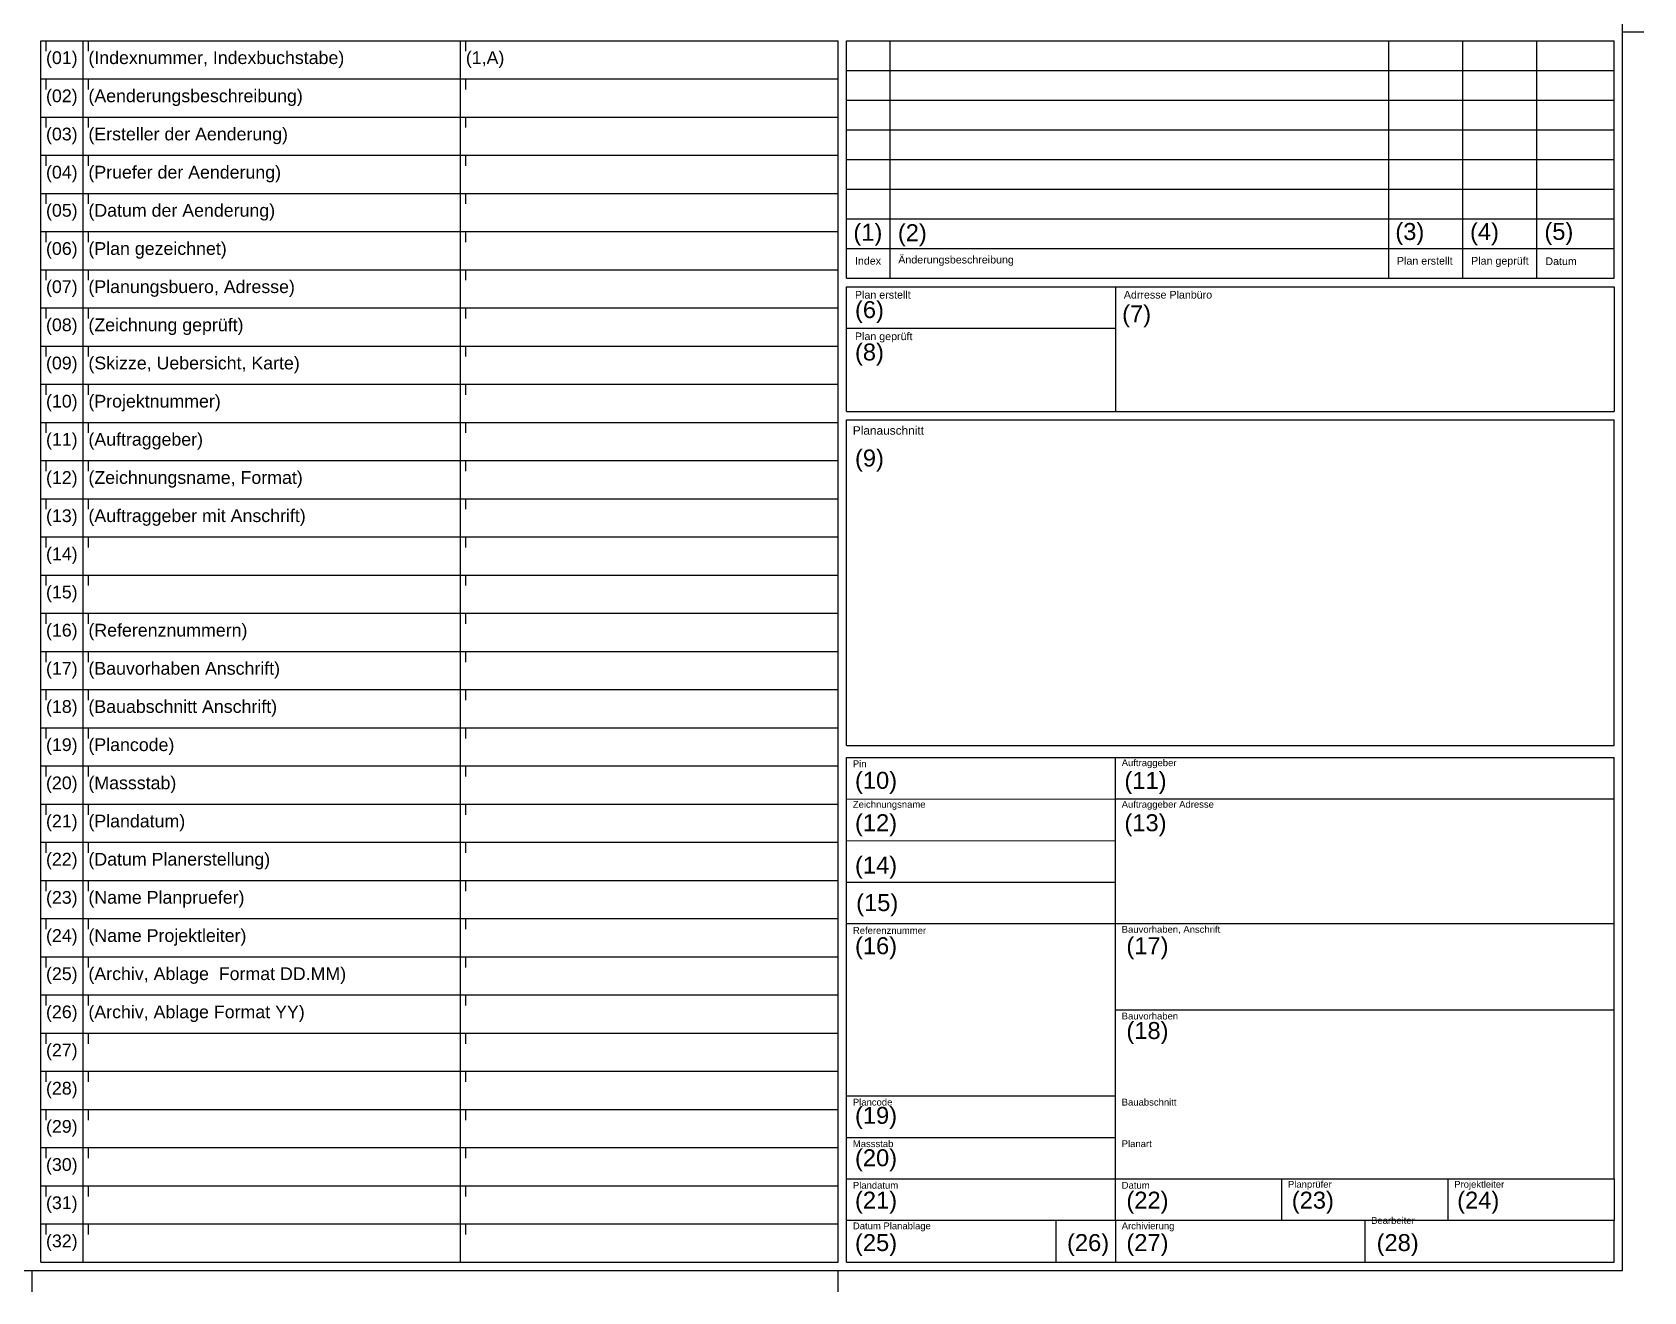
# Model space of a CAD drawing. Header units: millimetres. Extents: x 0 to 1189, y 0 to 841.
# Drawn here: x 809 to 1189, y 0 to 297 of the extents above; entities that cross this region are included whole.
import ezdxf

# ---------------------------------------------------------------- set-up
doc = ezdxf.new("R2010")
doc.units = ezdxf.units.MM
for name, color, linetype, true_color in [('Blattrahmen Din A0', 5, 'Continuous', 0x0000ff), ('Faltung Lochung', 3, 'Continuous', 0x00ff00), ('Legende Hilfslinien', 1, 'Continuous', 0xff0000), ('Legende Rahmen', 5, 'Continuous', 0x0000ff), ('Legende Text', 6, 'Continuous', 0xff00ff), ('Plankopf 2 Hilfe', 96, 'Continuous', 0x008000), ('Plankopf 2 Rahmen', 5, 'Continuous', 0x0000ff), ('Plankopf 2 Text Vorgabe', 1, 'Continuous', 0xff0000)]:
    doc.layers.add(name, color=color, linetype=linetype, true_color=true_color)
doc.styles.add('textstyle100', font='')
doc.styles.add('textstyle101', font='')
doc.styles.add('textstyle102', font='')
doc.styles.add('textstyle103', font='')
doc.styles.add('textstyle104', font='')
doc.styles.add('textstyle105', font='')
doc.styles.add('textstyle106', font='')
doc.styles.add('textstyle107', font='')
doc.styles.add('textstyle108', font='')
doc.styles.add('textstyle109', font='')
doc.styles.add('textstyle110', font='')
doc.styles.add('textstyle111', font='')
doc.styles.add('textstyle112', font='')
doc.styles.add('textstyle113', font='')
doc.styles.add('textstyle114', font='')
doc.styles.add('textstyle115', font='')
doc.styles.add('textstyle116', font='')
doc.styles.add('textstyle117', font='')
doc.styles.add('textstyle118', font='')
doc.styles.add('textstyle119', font='')
doc.styles.add('textstyle120', font='')
doc.styles.add('textstyle121', font='')
doc.styles.add('textstyle122', font='')
doc.styles.add('textstyle123', font='')
doc.styles.add('textstyle124', font='')
doc.styles.add('textstyle125', font='')
doc.styles.add('textstyle126', font='')
doc.styles.add('textstyle127', font='')
doc.styles.add('textstyle128', font='')
doc.styles.add('textstyle129', font='')
doc.styles.add('textstyle130', font='')
doc.styles.add('textstyle131', font='')
doc.styles.add('textstyle20', font='')
doc.styles.add('textstyle21', font='')
doc.styles.add('textstyle22', font='')
doc.styles.add('textstyle23', font='')
doc.styles.add('textstyle24', font='')
doc.styles.add('textstyle25', font='')
doc.styles.add('textstyle26', font='')
doc.styles.add('textstyle27', font='')
doc.styles.add('textstyle28', font='')
doc.styles.add('textstyle29', font='')
doc.styles.add('textstyle30', font='')
doc.styles.add('textstyle31', font='')
doc.styles.add('textstyle32', font='')
doc.styles.add('textstyle33', font='')
doc.styles.add('textstyle34', font='')
doc.styles.add('textstyle35', font='')
doc.styles.add('textstyle36', font='')
doc.styles.add('textstyle37', font='')
doc.styles.add('textstyle38', font='')
doc.styles.add('textstyle39', font='')
doc.styles.add('textstyle40', font='')
doc.styles.add('textstyle41', font='')
doc.styles.add('textstyle42', font='')
doc.styles.add('textstyle43', font='')
doc.styles.add('textstyle44', font='')
doc.styles.add('textstyle45', font='')
doc.styles.add('textstyle46', font='')
doc.styles.add('textstyle47', font='')
doc.styles.add('textstyle48', font='')
doc.styles.add('textstyle49', font='')
doc.styles.add('textstyle50', font='')
doc.styles.add('textstyle51', font='')
doc.styles.add('textstyle52', font='')
doc.styles.add('textstyle53', font='')
doc.styles.add('textstyle54', font='')
doc.styles.add('textstyle55', font='')
doc.styles.add('textstyle56', font='')
doc.styles.add('textstyle57', font='')
doc.styles.add('textstyle58', font='')
doc.styles.add('textstyle59', font='')
doc.styles.add('textstyle60', font='')
doc.styles.add('textstyle61', font='')
doc.styles.add('textstyle62', font='')
doc.styles.add('textstyle63', font='')
doc.styles.add('textstyle64', font='')
doc.styles.add('textstyle65', font='')
doc.styles.add('textstyle66', font='')
doc.styles.add('textstyle67', font='')
doc.styles.add('textstyle68', font='')
doc.styles.add('textstyle69', font='')
doc.styles.add('textstyle70', font='')
doc.styles.add('textstyle71', font='')
doc.styles.add('textstyle72', font='')
doc.styles.add('textstyle73', font='')
doc.styles.add('textstyle74', font='')
doc.styles.add('textstyle75', font='')
doc.styles.add('textstyle76', font='')
doc.styles.add('textstyle77', font='')
doc.styles.add('textstyle78', font='')
doc.styles.add('textstyle79', font='')
doc.styles.add('textstyle80', font='')
doc.styles.add('textstyle81', font='')
doc.styles.add('textstyle82', font='')
doc.styles.add('textstyle83', font='')
doc.styles.add('textstyle84', font='')
doc.styles.add('textstyle85', font='')
doc.styles.add('textstyle86', font='')
doc.styles.add('textstyle87', font='')
doc.styles.add('textstyle88', font='')
doc.styles.add('textstyle89', font='')
doc.styles.add('textstyle90', font='')
doc.styles.add('textstyle91', font='')
doc.styles.add('textstyle92', font='')
doc.styles.add('textstyle93', font='')
doc.styles.add('textstyle94', font='')
doc.styles.add('textstyle95', font='')
doc.styles.add('textstyle96', font='')
doc.styles.add('textstyle97', font='')
doc.styles.add('textstyle98', font='')
doc.styles.add('textstyle99', font='')
doc.styles.get('textstyle100').set_extended_font_data('Arial')
doc.styles.get('textstyle101').set_extended_font_data('Arial')
doc.styles.get('textstyle102').set_extended_font_data('Arial')
doc.styles.get('textstyle103').set_extended_font_data('Arial')
doc.styles.get('textstyle104').set_extended_font_data('Arial')
doc.styles.get('textstyle105').set_extended_font_data('Arial')
doc.styles.get('textstyle106').set_extended_font_data('Arial')
doc.styles.get('textstyle107').set_extended_font_data('Arial')
doc.styles.get('textstyle108').set_extended_font_data('Arial')
doc.styles.get('textstyle109').set_extended_font_data('Arial')
doc.styles.get('textstyle110').set_extended_font_data('Arial')
doc.styles.get('textstyle111').set_extended_font_data('Arial')
doc.styles.get('textstyle112').set_extended_font_data('Arial')
doc.styles.get('textstyle113').set_extended_font_data('Arial')
doc.styles.get('textstyle114').set_extended_font_data('Arial')
doc.styles.get('textstyle115').set_extended_font_data('Arial')
doc.styles.get('textstyle116').set_extended_font_data('Arial')
doc.styles.get('textstyle117').set_extended_font_data('Arial')
doc.styles.get('textstyle118').set_extended_font_data('Arial')
doc.styles.get('textstyle119').set_extended_font_data('Arial')
doc.styles.get('textstyle120').set_extended_font_data('Arial')
doc.styles.get('textstyle121').set_extended_font_data('Arial')
doc.styles.get('textstyle122').set_extended_font_data('Arial')
doc.styles.get('textstyle123').set_extended_font_data('Arial')
doc.styles.get('textstyle124').set_extended_font_data('Arial')
doc.styles.get('textstyle125').set_extended_font_data('Arial')
doc.styles.get('textstyle126').set_extended_font_data('Arial')
doc.styles.get('textstyle127').set_extended_font_data('Arial')
doc.styles.get('textstyle128').set_extended_font_data('Arial')
doc.styles.get('textstyle129').set_extended_font_data('Arial')
doc.styles.get('textstyle130').set_extended_font_data('Arial')
doc.styles.get('textstyle131').set_extended_font_data('Arial')
doc.styles.get('textstyle20').set_extended_font_data('Arial')
doc.styles.get('textstyle21').set_extended_font_data('Arial')
doc.styles.get('textstyle22').set_extended_font_data('Arial')
doc.styles.get('textstyle23').set_extended_font_data('Arial')
doc.styles.get('textstyle24').set_extended_font_data('Arial')
doc.styles.get('textstyle25').set_extended_font_data('Arial')
doc.styles.get('textstyle26').set_extended_font_data('Arial')
doc.styles.get('textstyle27').set_extended_font_data('Arial')
doc.styles.get('textstyle28').set_extended_font_data('Arial')
doc.styles.get('textstyle29').set_extended_font_data('Arial')
doc.styles.get('textstyle30').set_extended_font_data('Arial')
doc.styles.get('textstyle31').set_extended_font_data('Arial')
doc.styles.get('textstyle32').set_extended_font_data('Arial')
doc.styles.get('textstyle33').set_extended_font_data('Arial')
doc.styles.get('textstyle34').set_extended_font_data('Arial')
doc.styles.get('textstyle35').set_extended_font_data('Arial')
doc.styles.get('textstyle36').set_extended_font_data('Arial')
doc.styles.get('textstyle37').set_extended_font_data('Arial')
doc.styles.get('textstyle38').set_extended_font_data('Arial')
doc.styles.get('textstyle39').set_extended_font_data('Arial')
doc.styles.get('textstyle40').set_extended_font_data('Arial')
doc.styles.get('textstyle41').set_extended_font_data('Arial')
doc.styles.get('textstyle42').set_extended_font_data('Arial')
doc.styles.get('textstyle43').set_extended_font_data('Arial')
doc.styles.get('textstyle44').set_extended_font_data('Arial')
doc.styles.get('textstyle45').set_extended_font_data('Arial')
doc.styles.get('textstyle46').set_extended_font_data('Arial')
doc.styles.get('textstyle47').set_extended_font_data('Arial')
doc.styles.get('textstyle48').set_extended_font_data('Arial')
doc.styles.get('textstyle49').set_extended_font_data('Arial')
doc.styles.get('textstyle50').set_extended_font_data('Arial')
doc.styles.get('textstyle51').set_extended_font_data('Arial')
doc.styles.get('textstyle52').set_extended_font_data('Arial')
doc.styles.get('textstyle53').set_extended_font_data('Arial')
doc.styles.get('textstyle54').set_extended_font_data('Arial')
doc.styles.get('textstyle55').set_extended_font_data('Arial')
doc.styles.get('textstyle56').set_extended_font_data('Arial')
doc.styles.get('textstyle57').set_extended_font_data('Arial')
doc.styles.get('textstyle58').set_extended_font_data('Arial')
doc.styles.get('textstyle59').set_extended_font_data('Arial')
doc.styles.get('textstyle60').set_extended_font_data('Arial')
doc.styles.get('textstyle61').set_extended_font_data('Arial')
doc.styles.get('textstyle62').set_extended_font_data('Arial')
doc.styles.get('textstyle63').set_extended_font_data('Arial')
doc.styles.get('textstyle64').set_extended_font_data('Arial')
doc.styles.get('textstyle65').set_extended_font_data('Arial')
doc.styles.get('textstyle66').set_extended_font_data('Arial')
doc.styles.get('textstyle67').set_extended_font_data('Arial')
doc.styles.get('textstyle68').set_extended_font_data('Arial')
doc.styles.get('textstyle69').set_extended_font_data('Arial')
doc.styles.get('textstyle70').set_extended_font_data('Arial')
doc.styles.get('textstyle71').set_extended_font_data('Arial')
doc.styles.get('textstyle72').set_extended_font_data('Arial')
doc.styles.get('textstyle73').set_extended_font_data('Arial')
doc.styles.get('textstyle74').set_extended_font_data('Arial')
doc.styles.get('textstyle75').set_extended_font_data('Arial')
doc.styles.get('textstyle76').set_extended_font_data('Arial')
doc.styles.get('textstyle77').set_extended_font_data('Arial')
doc.styles.get('textstyle78').set_extended_font_data('Arial')
doc.styles.get('textstyle79').set_extended_font_data('Arial')
doc.styles.get('textstyle80').set_extended_font_data('Arial')
doc.styles.get('textstyle81').set_extended_font_data('Arial')
doc.styles.get('textstyle82').set_extended_font_data('Arial')
doc.styles.get('textstyle83').set_extended_font_data('Arial')
doc.styles.get('textstyle84').set_extended_font_data('Arial')
doc.styles.get('textstyle85').set_extended_font_data('Arial')
doc.styles.get('textstyle86').set_extended_font_data('Arial')
doc.styles.get('textstyle87').set_extended_font_data('Arial')
doc.styles.get('textstyle88').set_extended_font_data('Arial')
doc.styles.get('textstyle89').set_extended_font_data('Arial')
doc.styles.get('textstyle90').set_extended_font_data('Arial')
doc.styles.get('textstyle91').set_extended_font_data('Arial')
doc.styles.get('textstyle92').set_extended_font_data('Arial')
doc.styles.get('textstyle93').set_extended_font_data('Arial')
doc.styles.get('textstyle94').set_extended_font_data('Arial')
doc.styles.get('textstyle95').set_extended_font_data('Arial')
doc.styles.get('textstyle96').set_extended_font_data('Arial')
doc.styles.get('textstyle97').set_extended_font_data('Arial')
doc.styles.get('textstyle98').set_extended_font_data('Arial')
doc.styles.get('textstyle99').set_extended_font_data('Arial')

msp = doc.modelspace()

# ---------------------------------------------------------------- texts
at = {"layer": 'Legende Text', "char_height": 3, "attachment_point": 1}
for s, insert, style in [('(01)', (812.25, 292.5), 'textstyle56'), ('(Indexnummer, Indexbuchstabe)', (822.25, 292.5), 'textstyle88'), ('(1,A)', (911.25, 292.5), 'textstyle89'), ('(02)', (812.25, 283.5), 'textstyle57'), ('(Aenderungsbeschreibung)', (822.25, 283.5), 'textstyle91'), ('(03)', (812.25, 274.5), 'textstyle58'), ('(Ersteller der Aenderung)', (822.25, 274.5), 'textstyle92'), ('(04)', (812.25, 265.5), 'textstyle59'), ('(Pruefer der Aenderung)', (822.25, 265.5), 'textstyle93'), ('(05)', (812.25, 256.5), 'textstyle60'), ('(Datum der Aenderung)', (822.25, 256.5), 'textstyle90'), ('(06)', (812.25, 247.5), 'textstyle61'), ('(Plan gezeichnet)', (822.25, 247.5), 'textstyle94'), ('(07)', (812.25, 238.5), 'textstyle62'), ('(Planungsbuero, Adresse)', (822.25, 238.5), 'textstyle96'), ('(08)', (812.25, 229.5), 'textstyle63'), ('(Zeichnung geprüft)', (822.25, 229.5), 'textstyle95'), ('(09)', (812.25, 220.5), 'textstyle64'), ('(Skizze, Uebersicht, Karte)', (822.25, 220.5), 'textstyle97'), ('(10)', (812.25, 211.5), 'textstyle65'), ('(Projektnummer)', (822.25, 211.5), 'textstyle98'), ('(11)', (812.25, 202.5), 'textstyle66'), ('(Auftraggeber)', (822.25, 202.5), 'textstyle99'), ('(12)', (812.25, 193.5), 'textstyle67'), ('(Zeichnungsname, Format)', (822.25, 193.5), 'textstyle100'), ('(13)', (812.25, 184.5), 'textstyle68'), ('(Auftraggeber mit Anschrift)', (822.25, 184.5), 'textstyle101'), ('(14)', (812.25, 175.5), 'textstyle69'), ('(15)', (812.25, 166.5), 'textstyle70'), ('(16)', (812.25, 157.5), 'textstyle71'), ('(Referenznummern)', (822.25, 157.5), 'textstyle102'), ('(17)', (812.25, 148.5), 'textstyle72'), ('(Bauvorhaben Anschrift)', (822.25, 148.5), 'textstyle103'), ('(18)', (812.25, 139.5), 'textstyle73'), ('(Bauabschnitt Anschrift)', (822.25, 139.5), 'textstyle104'), ('(19)', (812.25, 130.5), 'textstyle74'), ('(Plancode)', (822.25, 130.5), 'textstyle105'), ('(20)', (812.25, 121.5), 'textstyle75'), ('(Massstab)', (822.25, 121.5), 'textstyle110'), ('(21)', (812.25, 112.5), 'textstyle76'), ('(Plandatum)', (822.25, 112.5), 'textstyle106'), ('(22)', (812.25, 103.5), 'textstyle77'), ('(Datum Planerstellung)', (822.25, 103.5), 'textstyle107'), ('(23)', (812.25, 94.5), 'textstyle78'), ('(Name Planpruefer)', (822.25, 94.5), 'textstyle108'), ('(24)', (812.25, 85.5), 'textstyle79'), ('(Name Projektleiter)', (822.25, 85.5), 'textstyle109'), ('(25)', (812.25, 76.5), 'textstyle80'), ('(Archiv, Ablage  Format DD.MM)', (822.25, 76.5), 'textstyle111'), ('(26)', (812.25, 67.5), 'textstyle81'), ('(Archiv, Ablage Format YY)', (822.25, 67.5), 'textstyle112'), ('(27)', (812.25, 58.5), 'textstyle82'), ('(28)', (812.25, 49.5), 'textstyle83'), ('(29)', (812.25, 40.5), 'textstyle84'), ('(30)', (812.25, 31.5), 'textstyle85'), ('(31)', (812.25, 22.5), 'textstyle86'), ('(32)', (812.25, 13.5), 'textstyle87')]:
    msp.add_mtext(s, dxfattribs=dict(at, insert=insert, style=style))
at = {"layer": 'Plankopf 2 Hilfe', "char_height": 4, "attachment_point": 4}
for s, insert, style in [('(1)', (1002.63, 249.24), 'textstyle28'), ('(2)', (1013.11, 249.13), 'textstyle29'), ('(3)', (1130.42, 249.41), 'textstyle30'), ('(4)', (1148.03, 249.39), 'textstyle31'), ('(5)', (1165.57, 249.43), 'textstyle32'), ('(6)', (1003, 231), 'textstyle33'), ('(7)', (1066, 230), 'textstyle34'), ('(8)', (1003, 221), 'textstyle35'), ('(9)', (1003, 196), 'textstyle36'), ('(10)', (1003, 120), 'textstyle37'), ('(11)', (1066.54, 119.96), 'textstyle38'), ('(12)', (1003, 110), 'textstyle39'), ('(13)', (1066.54, 110), 'textstyle40'), ('(14)', (1003, 100), 'textstyle41'), ('(15)', (1003.28, 91.16), 'textstyle42'), ('(16)', (1003, 81), 'textstyle43'), ('(17)', (1067, 81), 'textstyle44'), ('(18)', (1067, 61), 'textstyle45'), ('(19)', (1003, 41), 'textstyle46'), ('(20)', (1003, 31), 'textstyle47'), ('(21)', (1003, 21), 'textstyle48'), ('(22)', (1067, 21), 'textstyle49'), ('(23)', (1106, 21), 'textstyle50'), ('(24)', (1145, 21), 'textstyle51'), ('(25)', (1003, 11), 'textstyle52'), ('(26)', (1053, 11), 'textstyle53'), ('(27)', (1067, 11), 'textstyle54'), ('(28)', (1126, 11), 'textstyle55')]:
    msp.add_mtext(s, dxfattribs=dict(at, insert=insert, style=style))
at = {"layer": 'Plankopf 2 Text Vorgabe'}
for s, insert, char_height, attachment_point, style in [('Index', (1003, 244), 1.8, 1, 'textstyle20'), ('Änderungsbeschreibung', (1013.21, 244.27), 1.8, 1, 'textstyle21'), ('Plan erstellt', (1130.8, 244), 1.8, 1, 'textstyle22'), ('Plan geprüft', (1148.3, 244), 1.8, 1, 'textstyle23'), ('Datum', (1165.8, 243.9), 1.8, 1, 'textstyle24'), ('Plan erstellt', (1003, 235.99), 1.8, 1, 'textstyle25'), ('Adrresse Planbüro', (1066.4, 236), 1.8, 1, 'textstyle27'), ('Plan geprüft', (1003, 226.2), 1.8, 1, 'textstyle26'), ('Planauschnitt', (1002.5, 204.1), 2, 1, 'textstyle113'), ('Auftraggeber', (1065.9, 124.5), 1.6, 4, 'textstyle115'), ('Pin', (1002.5, 124.5), 1.6, 4, 'textstyle114'), ('Zeichnungsname', (1002.5, 114.69), 1.6, 4, 'textstyle116'), ('Auftraggeber Adresse', (1065.9, 114.7), 1.6, 4, 'textstyle117'), ('Referenznummer', (1002.51, 85.19), 1.6, 4, 'textstyle118'), ('Bauvorhaben, Anschrift', (1065.9, 85.3), 1.6, 4, 'textstyle119'), ('Bauvorhaben', (1065.9, 65), 1.6, 4, 'textstyle120'), ('Plancode', (1002.5, 44.7), 1.6, 4, 'textstyle123'), ('Bauabschnitt', (1065.9, 44.7), 1.6, 4, 'textstyle121'), ('Massstab', (1002.5, 34.9), 1.6, 4, 'textstyle124'), ('Planart', (1065.9, 34.9), 1.6, 4, 'textstyle122'), ('Plandatum', (1002.51, 25.1), 1.6, 4, 'textstyle125'), ('Datum', (1065.9, 25.1), 1.6, 4, 'textstyle129'), ('Planprüfer', (1105.1, 25.1), 1.6, 4, 'textstyle130'), ('Projektleiter', (1144.3, 25.1), 1.6, 4, 'textstyle131'), ('Datum Planablage', (1002.51, 15.3), 1.6, 4, 'textstyle126'), ('Archivierung', (1065.9, 15.3), 1.6, 4, 'textstyle127'), ('Bearbeiter', (1124.7, 16.8), 1.6, 4, 'textstyle128')]:
    msp.add_mtext(s, dxfattribs=dict(at, insert=insert, char_height=char_height, attachment_point=attachment_point, style=style))

# ---------------------------------------------------------------- linework, layer by layer
at = {"layer": 'Blattrahmen Din A0'}
for p, q in [((1184, 5), (1184, 836)), ((20, 5), (1184, 5))]:
    msp.add_line(p, q, dxfattribs=at)
at = {"layer": 'Faltung Lochung'}
for p, q in [((1189, 297), (1184, 297)), ((809, 0), (809, 5)), ((999, 0), (999, 5))]:
    msp.add_line(p, q, dxfattribs=at)
at = {"layer": 'Legende Hilfslinien'}
for p, q in [((811, 295), (812.25, 295)), ((812.25, 292.5), (812.25, 295)), ((821, 295), (822.25, 295)), ((822.25, 292.5), (822.25, 295)), ((910, 295), (911.25, 295)), ((911.25, 292.5), (911.25, 295)), ((811, 286), (812.25, 286)), ((812.25, 283.5), (812.25, 286)), ((821, 286), (822.25, 286)), ((822.25, 283.5), (822.25, 286)), ((910, 286), (911.25, 286)), ((911.25, 283.5), (911.25, 286)), ((811, 277), (812.25, 277)), ((812.25, 274.5), (812.25, 277)), ((821, 277), (822.25, 277)), ((822.25, 274.5), (822.25, 277)), ((910, 277), (911.25, 277)), ((911.25, 274.5), (911.25, 277)), ((811, 268), (812.25, 268)), ((812.25, 265.5), (812.25, 268)), ((821, 268), (822.25, 268)), ((822.25, 265.5), (822.25, 268)), ((910, 268), (911.25, 268)), ((911.25, 265.5), (911.25, 268)), ((811, 259), (812.25, 259)), ((812.25, 256.5), (812.25, 259)), ((821, 259), (822.25, 259)), ((822.25, 256.5), (822.25, 259)), ((910, 259), (911.25, 259)), ((911.25, 256.5), (911.25, 259)), ((811, 250), (812.25, 250)), ((812.25, 247.5), (812.25, 250)), ((821, 250), (822.25, 250)), ((822.25, 247.5), (822.25, 250)), ((910, 250), (911.25, 250)), ((911.25, 247.5), (911.25, 250)), ((811, 241), (812.25, 241)), ((812.25, 238.5), (812.25, 241)), ((821, 241), (822.25, 241)), ((822.25, 238.5), (822.25, 241)), ((910, 241), (911.25, 241)), ((911.25, 238.5), (911.25, 241)), ((811, 232), (812.25, 232)), ((812.25, 229.5), (812.25, 232)), ((821, 232), (822.25, 232)), ((822.25, 229.5), (822.25, 232)), ((910, 232), (911.25, 232)), ((911.25, 229.5), (911.25, 232)), ((811, 223), (812.25, 223)), ((812.25, 220.5), (812.25, 223)), ((821, 223), (822.25, 223)), ((822.25, 220.5), (822.25, 223)), ((910, 223), (911.25, 223)), ((911.25, 220.5), (911.25, 223)), ((811, 214), (812.25, 214)), ((812.25, 211.5), (812.25, 214)), ((821, 214), (822.25, 214)), ((822.25, 211.5), (822.25, 214)), ((910, 214), (911.25, 214)), ((911.25, 211.5), (911.25, 214)), ((811, 205), (812.25, 205)), ((812.25, 202.5), (812.25, 205)), ((821, 205), (822.25, 205)), ((822.25, 202.5), (822.25, 205)), ((910, 205), (911.25, 205)), ((911.25, 202.5), (911.25, 205)), ((811, 196), (812.25, 196)), ((812.25, 193.5), (812.25, 196)), ((821, 196), (822.25, 196)), ((822.25, 193.5), (822.25, 196)), ((910, 196), (911.25, 196)), ((911.25, 193.5), (911.25, 196)), ((811, 187), (812.25, 187)), ((812.25, 184.5), (812.25, 187)), ((821, 187), (822.25, 187)), ((822.25, 184.5), (822.25, 187)), ((910, 187), (911.25, 187)), ((911.25, 184.5), (911.25, 187)), ((811, 178), (812.25, 178)), ((812.25, 175.5), (812.25, 178)), ((821, 178), (822.25, 178)), ((822.25, 175.5), (822.25, 178)), ((910, 178), (911.25, 178)), ((911.25, 175.5), (911.25, 178)), ((811, 169), (812.25, 169)), ((812.25, 166.5), (812.25, 169)), ((821, 169), (822.25, 169)), ((822.25, 166.5), (822.25, 169)), ((910, 169), (911.25, 169)), ((911.25, 166.5), (911.25, 169)), ((811, 160), (812.25, 160)), ((812.25, 157.5), (812.25, 160)), ((821, 160), (822.25, 160)), ((822.25, 157.5), (822.25, 160)), ((910, 160), (911.25, 160)), ((911.25, 157.5), (911.25, 160)), ((811, 151), (812.25, 151)), ((812.25, 148.5), (812.25, 151)), ((821, 151), (822.25, 151)), ((822.25, 148.5), (822.25, 151)), ((910, 151), (911.25, 151)), ((911.25, 148.5), (911.25, 151)), ((811, 142), (812.25, 142)), ((812.25, 139.5), (812.25, 142)), ((821, 142), (822.25, 142)), ((822.25, 139.5), (822.25, 142)), ((910, 142), (911.25, 142)), ((911.25, 139.5), (911.25, 142)), ((811, 133), (812.25, 133)), ((812.25, 130.5), (812.25, 133)), ((821, 133), (822.25, 133)), ((822.25, 130.5), (822.25, 133)), ((910, 133), (911.25, 133)), ((911.25, 130.5), (911.25, 133)), ((811, 124), (812.25, 124)), ((812.25, 121.5), (812.25, 124)), ((821, 124), (822.25, 124)), ((822.25, 121.5), (822.25, 124)), ((910, 124), (911.25, 124)), ((911.25, 121.5), (911.25, 124)), ((811, 115), (812.25, 115)), ((812.25, 112.5), (812.25, 115)), ((821, 115), (822.25, 115)), ((822.25, 112.5), (822.25, 115)), ((910, 115), (911.25, 115)), ((911.25, 112.5), (911.25, 115)), ((811, 106), (812.25, 106)), ((812.25, 103.5), (812.25, 106)), ((821, 106), (822.25, 106)), ((822.25, 103.5), (822.25, 106)), ((910, 106), (911.25, 106)), ((911.25, 103.5), (911.25, 106)), ((811, 97), (812.25, 97)), ((812.25, 94.5), (812.25, 97)), ((821, 97), (822.25, 97)), ((822.25, 94.5), (822.25, 97)), ((910, 97), (911.25, 97)), ((911.25, 94.5), (911.25, 97)), ((811, 88), (812.25, 88)), ((812.25, 85.5), (812.25, 88)), ((821, 88), (822.25, 88)), ((822.25, 85.5), (822.25, 88)), ((910, 88), (911.25, 88)), ((911.25, 85.5), (911.25, 88)), ((811, 79), (812.25, 79)), ((812.25, 76.5), (812.25, 79)), ((821, 79), (822.25, 79)), ((822.25, 76.5), (822.25, 79)), ((910, 79), (911.25, 79)), ((911.25, 76.5), (911.25, 79)), ((811, 70), (812.25, 70)), ((812.25, 67.5), (812.25, 70)), ((821, 70), (822.25, 70)), ((822.25, 67.5), (822.25, 70)), ((910, 70), (911.25, 70)), ((911.25, 67.5), (911.25, 70)), ((811, 61), (812.25, 61)), ((812.25, 58.5), (812.25, 61)), ((821, 61), (822.25, 61)), ((822.25, 58.5), (822.25, 61)), ((910, 61), (911.25, 61)), ((911.25, 58.5), (911.25, 61)), ((811, 52), (812.25, 52)), ((812.25, 49.5), (812.25, 52)), ((821, 52), (822.25, 52)), ((822.25, 49.5), (822.25, 52)), ((910, 52), (911.25, 52)), ((911.25, 49.5), (911.25, 52)), ((811, 43), (812.25, 43)), ((812.25, 40.5), (812.25, 43)), ((821, 43), (822.25, 43)), ((822.25, 40.5), (822.25, 43)), ((910, 43), (911.25, 43)), ((911.25, 40.5), (911.25, 43)), ((811, 34), (812.25, 34)), ((812.25, 31.5), (812.25, 34)), ((821, 34), (822.25, 34)), ((822.25, 31.5), (822.25, 34)), ((910, 34), (911.25, 34)), ((911.25, 31.5), (911.25, 34)), ((811, 25), (812.25, 25)), ((812.25, 22.5), (812.25, 25)), ((821, 25), (822.25, 25)), ((822.25, 22.5), (822.25, 25)), ((910, 25), (911.25, 25)), ((911.25, 22.5), (911.25, 25)), ((811, 16), (812.25, 16)), ((812.25, 13.5), (812.25, 16)), ((821, 16), (822.25, 16)), ((822.25, 13.5), (822.25, 16)), ((910, 16), (911.25, 16)), ((911.25, 13.5), (911.25, 16))]:
    msp.add_line(p, q, dxfattribs=at)
at = {"layer": 'Legende Rahmen'}
for p, q in [((811, 286), (811, 295)), ((811, 295), (999, 295)), ((821, 286), (821, 295)), ((910, 286), (910, 295)), ((999, 286), (999, 295)), ((811, 277), (811, 286)), ((811, 286), (999, 286)), ((821, 277), (821, 286)), ((910, 277), (910, 286)), ((999, 277), (999, 286)), ((811, 268), (811, 277)), ((811, 277), (999, 277)), ((821, 268), (821, 277)), ((910, 268), (910, 277)), ((999, 268), (999, 277)), ((811, 259), (811, 268)), ((811, 268), (999, 268)), ((821, 259), (821, 268)), ((910, 259), (910, 268)), ((999, 259), (999, 268)), ((811, 250), (811, 259)), ((811, 259), (999, 259)), ((821, 250), (821, 259)), ((910, 250), (910, 259)), ((999, 250), (999, 259)), ((811, 241), (811, 250)), ((811, 250), (999, 250)), ((821, 241), (821, 250)), ((910, 241), (910, 250)), ((999, 241), (999, 250)), ((811, 232), (811, 241)), ((811, 241), (999, 241)), ((821, 232), (821, 241)), ((910, 232), (910, 241)), ((999, 232), (999, 241)), ((811, 223), (811, 232)), ((811, 232), (999, 232)), ((821, 223), (821, 232)), ((910, 223), (910, 232)), ((999, 223), (999, 232)), ((811, 214), (811, 223)), ((811, 223), (999, 223)), ((821, 214), (821, 223)), ((910, 214), (910, 223)), ((999, 214), (999, 223)), ((811, 205), (811, 214)), ((811, 214), (999, 214)), ((821, 205), (821, 214)), ((910, 205), (910, 214)), ((999, 205), (999, 214)), ((811, 196), (811, 205)), ((811, 205), (999, 205)), ((821, 196), (821, 205)), ((910, 196), (910, 205)), ((999, 196), (999, 205)), ((811, 187), (811, 196)), ((811, 196), (999, 196)), ((821, 187), (821, 196)), ((910, 187), (910, 196)), ((999, 187), (999, 196)), ((811, 178), (811, 187)), ((811, 187), (999, 187)), ((821, 178), (821, 187)), ((910, 178), (910, 187)), ((999, 178), (999, 187)), ((811, 169), (811, 178)), ((811, 178), (999, 178)), ((821, 169), (821, 178)), ((910, 169), (910, 178)), ((999, 169), (999, 178)), ((811, 160), (811, 169)), ((811, 169), (999, 169)), ((821, 160), (821, 169)), ((910, 160), (910, 169)), ((999, 160), (999, 169)), ((811, 151), (811, 160)), ((811, 160), (999, 160)), ((821, 151), (821, 160)), ((910, 151), (910, 160)), ((999, 151), (999, 160)), ((811, 142), (811, 151)), ((811, 151), (999, 151)), ((821, 142), (821, 151)), ((910, 142), (910, 151)), ((999, 142), (999, 151)), ((811, 133), (811, 142)), ((811, 142), (999, 142)), ((821, 133), (821, 142)), ((910, 133), (910, 142)), ((999, 133), (999, 142)), ((811, 124), (811, 133)), ((811, 133), (999, 133)), ((821, 124), (821, 133)), ((910, 124), (910, 133)), ((999, 124), (999, 133)), ((811, 115), (811, 124)), ((811, 124), (999, 124)), ((821, 115), (821, 124)), ((910, 115), (910, 124)), ((999, 115), (999, 124)), ((811, 106), (811, 115)), ((811, 115), (999, 115)), ((821, 106), (821, 115)), ((910, 106), (910, 115)), ((999, 106), (999, 115)), ((811, 97), (811, 106)), ((811, 106), (999, 106)), ((821, 97), (821, 106)), ((910, 97), (910, 106)), ((999, 97), (999, 106)), ((811, 88), (811, 97)), ((811, 97), (999, 97)), ((821, 88), (821, 97)), ((910, 88), (910, 97)), ((999, 88), (999, 97)), ((811, 79), (811, 88)), ((811, 88), (999, 88)), ((821, 79), (821, 88)), ((910, 79), (910, 88)), ((999, 79), (999, 88)), ((811, 70), (811, 79)), ((811, 79), (999, 79)), ((821, 70), (821, 79)), ((910, 70), (910, 79)), ((999, 70), (999, 79)), ((811, 61), (811, 70)), ((811, 70), (999, 70)), ((821, 61), (821, 70)), ((910, 61), (910, 70)), ((999, 61), (999, 70)), ((811, 52), (811, 61)), ((811, 61), (999, 61)), ((821, 52), (821, 61)), ((910, 52), (910, 61)), ((999, 52), (999, 61)), ((811, 43), (811, 52)), ((811, 52), (999, 52)), ((821, 43), (821, 52)), ((910, 43), (910, 52)), ((999, 43), (999, 52)), ((811, 34), (811, 43)), ((811, 43), (999, 43)), ((821, 34), (821, 43)), ((910, 34), (910, 43)), ((999, 34), (999, 43)), ((811, 25), (811, 34)), ((811, 34), (999, 34)), ((821, 25), (821, 34)), ((910, 25), (910, 34)), ((999, 25), (999, 34)), ((811, 16), (811, 25)), ((811, 25), (999, 25)), ((821, 16), (821, 25)), ((910, 16), (910, 25)), ((999, 16), (999, 25)), ((811, 7), (811, 16)), ((811, 16), (999, 16)), ((821, 7), (821, 16)), ((910, 7), (910, 16)), ((999, 7), (999, 16)), ((811, 7), (999, 7))]:
    msp.add_line(p, q, dxfattribs=at)
at = {"layer": 'Plankopf 2 Rahmen'}
for p, q in [((1001, 288), (1001, 295)), ((1001, 295), (1011.2, 295)), ((1011.2, 295), (1011.2, 288)), ((1011.2, 295), (1128.8, 295)), ((1128.8, 295), (1128.8, 288)), ((1128.8, 295), (1182, 295)), ((1146.3, 239), (1146.3, 295)), ((1163.8, 239), (1163.8, 295)), ((1182, 239), (1182, 295)), ((1001, 281), (1001, 288)), ((1001, 288), (1011.2, 288)), ((1011.2, 288), (1011.2, 281)), ((1011.2, 288), (1128.8, 288)), ((1128.8, 288), (1128.8, 281)), ((1128.8, 288), (1182, 288)), ((1001, 274), (1001, 281)), ((1001, 281), (1011.2, 281)), ((1011.2, 281), (1011.2, 274)), ((1011.2, 281), (1128.8, 281)), ((1128.8, 281), (1128.8, 274)), ((1128.8, 281), (1182, 281)), ((1001, 267), (1001, 274)), ((1001, 274), (1011.2, 274)), ((1011.2, 274), (1011.2, 267)), ((1011.2, 274), (1128.8, 274)), ((1128.8, 274), (1128.8, 267)), ((1128.8, 274), (1182, 274)), ((1001, 260), (1001, 267)), ((1001, 267), (1011.2, 267)), ((1011.2, 267), (1011.2, 260)), ((1011.2, 267), (1128.8, 267)), ((1128.8, 267), (1128.8, 260)), ((1128.8, 267), (1182, 267)), ((1001, 253), (1001, 260)), ((1001, 260), (1011.2, 260)), ((1011.2, 260), (1011.2, 253)), ((1011.2, 260), (1128.8, 260)), ((1128.8, 260), (1128.8, 253)), ((1128.8, 260), (1182, 260)), ((1001, 246), (1001, 253)), ((1001, 253), (1011.2, 253)), ((1011.2, 253), (1011.2, 246)), ((1011.2, 253), (1128.8, 253)), ((1128.8, 253), (1128.8, 246)), ((1128.8, 253), (1182, 253)), ((1001, 239), (1001, 246)), ((1001, 246), (1011.2, 246)), ((1011.2, 246), (1011.2, 239)), ((1011.2, 246), (1128.8, 246)), ((1128.8, 246), (1128.8, 239)), ((1128.8, 246), (1182, 246)), ((1001, 239), (1182, 239)), ((1001, 236.99), (1064.4, 237)), ((1001, 227.19), (1001, 236.99)), ((1064.4, 237), (1064.4, 207.6)), ((1064.4, 237), (1182, 237)), ((1128.8, 239), (1146.3, 239)), ((1146.3, 239), (1163.8, 239)), ((1163.8, 239), (1181.3, 239)), ((1182, 237), (1182, 207.6)), ((1001, 227.2), (1064.4, 227.2)), ((1001, 207.59), (1001, 227.19)), ((1001, 207.59), (1182, 207.6)), ((1001, 128.8), (1001, 205.6)), ((1001, 205.6), (1182, 205.6)), ((1182, 128.8), (1182, 205.6)), ((1001, 128.8), (1182, 128.8)), ((1001, 126), (1064.4, 126)), ((1001, 7), (1001, 126)), ((1064.4, 116.2), (1064.4, 126)), ((1064.4, 126), (1182, 126)), ((1182, 26.6), (1182, 126)), ((1000.99, 116.19), (1064.4, 116.2)), ((1064.4, 106.4), (1064.4, 116.2)), ((1064.4, 116.2), (1182, 116.2)), ((1001, 106.36), (1064.4, 106.4)), ((1064.4, 96.6), (1064.4, 106.4)), ((1001, 96.61), (1064.4, 96.6)), ((1064.4, 86.8), (1064.4, 96.6)), ((1001, 86.8), (1064.4, 86.8)), ((1064.4, 66.5), (1064.4, 86.8)), ((1064.4, 86.8), (1182, 86.8)), ((1064.4, 46.2), (1064.4, 66.5)), ((1064.4, 66.5), (1182, 66.5)), ((1000.99, 46.2), (1064.4, 46.2)), ((1064.4, 36.4), (1064.4, 46.2)), ((1001, 36.4), (1064.4, 36.4)), ((1064.4, 26.6), (1064.4, 36.4)), ((1000.99, 26.6), (1064.4, 26.6)), ((1064.4, 16.8), (1064.4, 26.6)), ((1064.4, 26.6), (1103.6, 26.6)), ((1103.6, 26.6), (1142.8, 26.6)), ((1103.6, 26.6), (1103.6, 16.8)), ((1142.8, 26.6), (1182, 26.6)), ((1142.8, 26.6), (1142.8, 16.8)), ((1182, 26.6), (1182, 16.8)), ((1050.4, 16.8), (1000.98, 16.78)), ((1064.4, 16.8), (1050.4, 16.8)), ((1050.4, 16.8), (1050.4, 7)), ((1123.2, 16.8), (1064.4, 16.8)), ((1064.4, 16.8), (1064.4, 7)), ((1182, 16.8), (1123.2, 16.8)), ((1123.2, 16.8), (1123.2, 7)), ((1182, 7), (1182, 16.8)), ((1001, 7), (1182, 7))]:
    msp.add_line(p, q, dxfattribs=at)

msp.set_redraw_order([(e.dxf.handle, doc.entitydb.next_handle()) for e in msp.query("TEXT MTEXT ATTDEF DIMENSION ARC_DIMENSION")])  # texts and dimensions are drawn at this point

doc.saveas('drawing.dxf')
